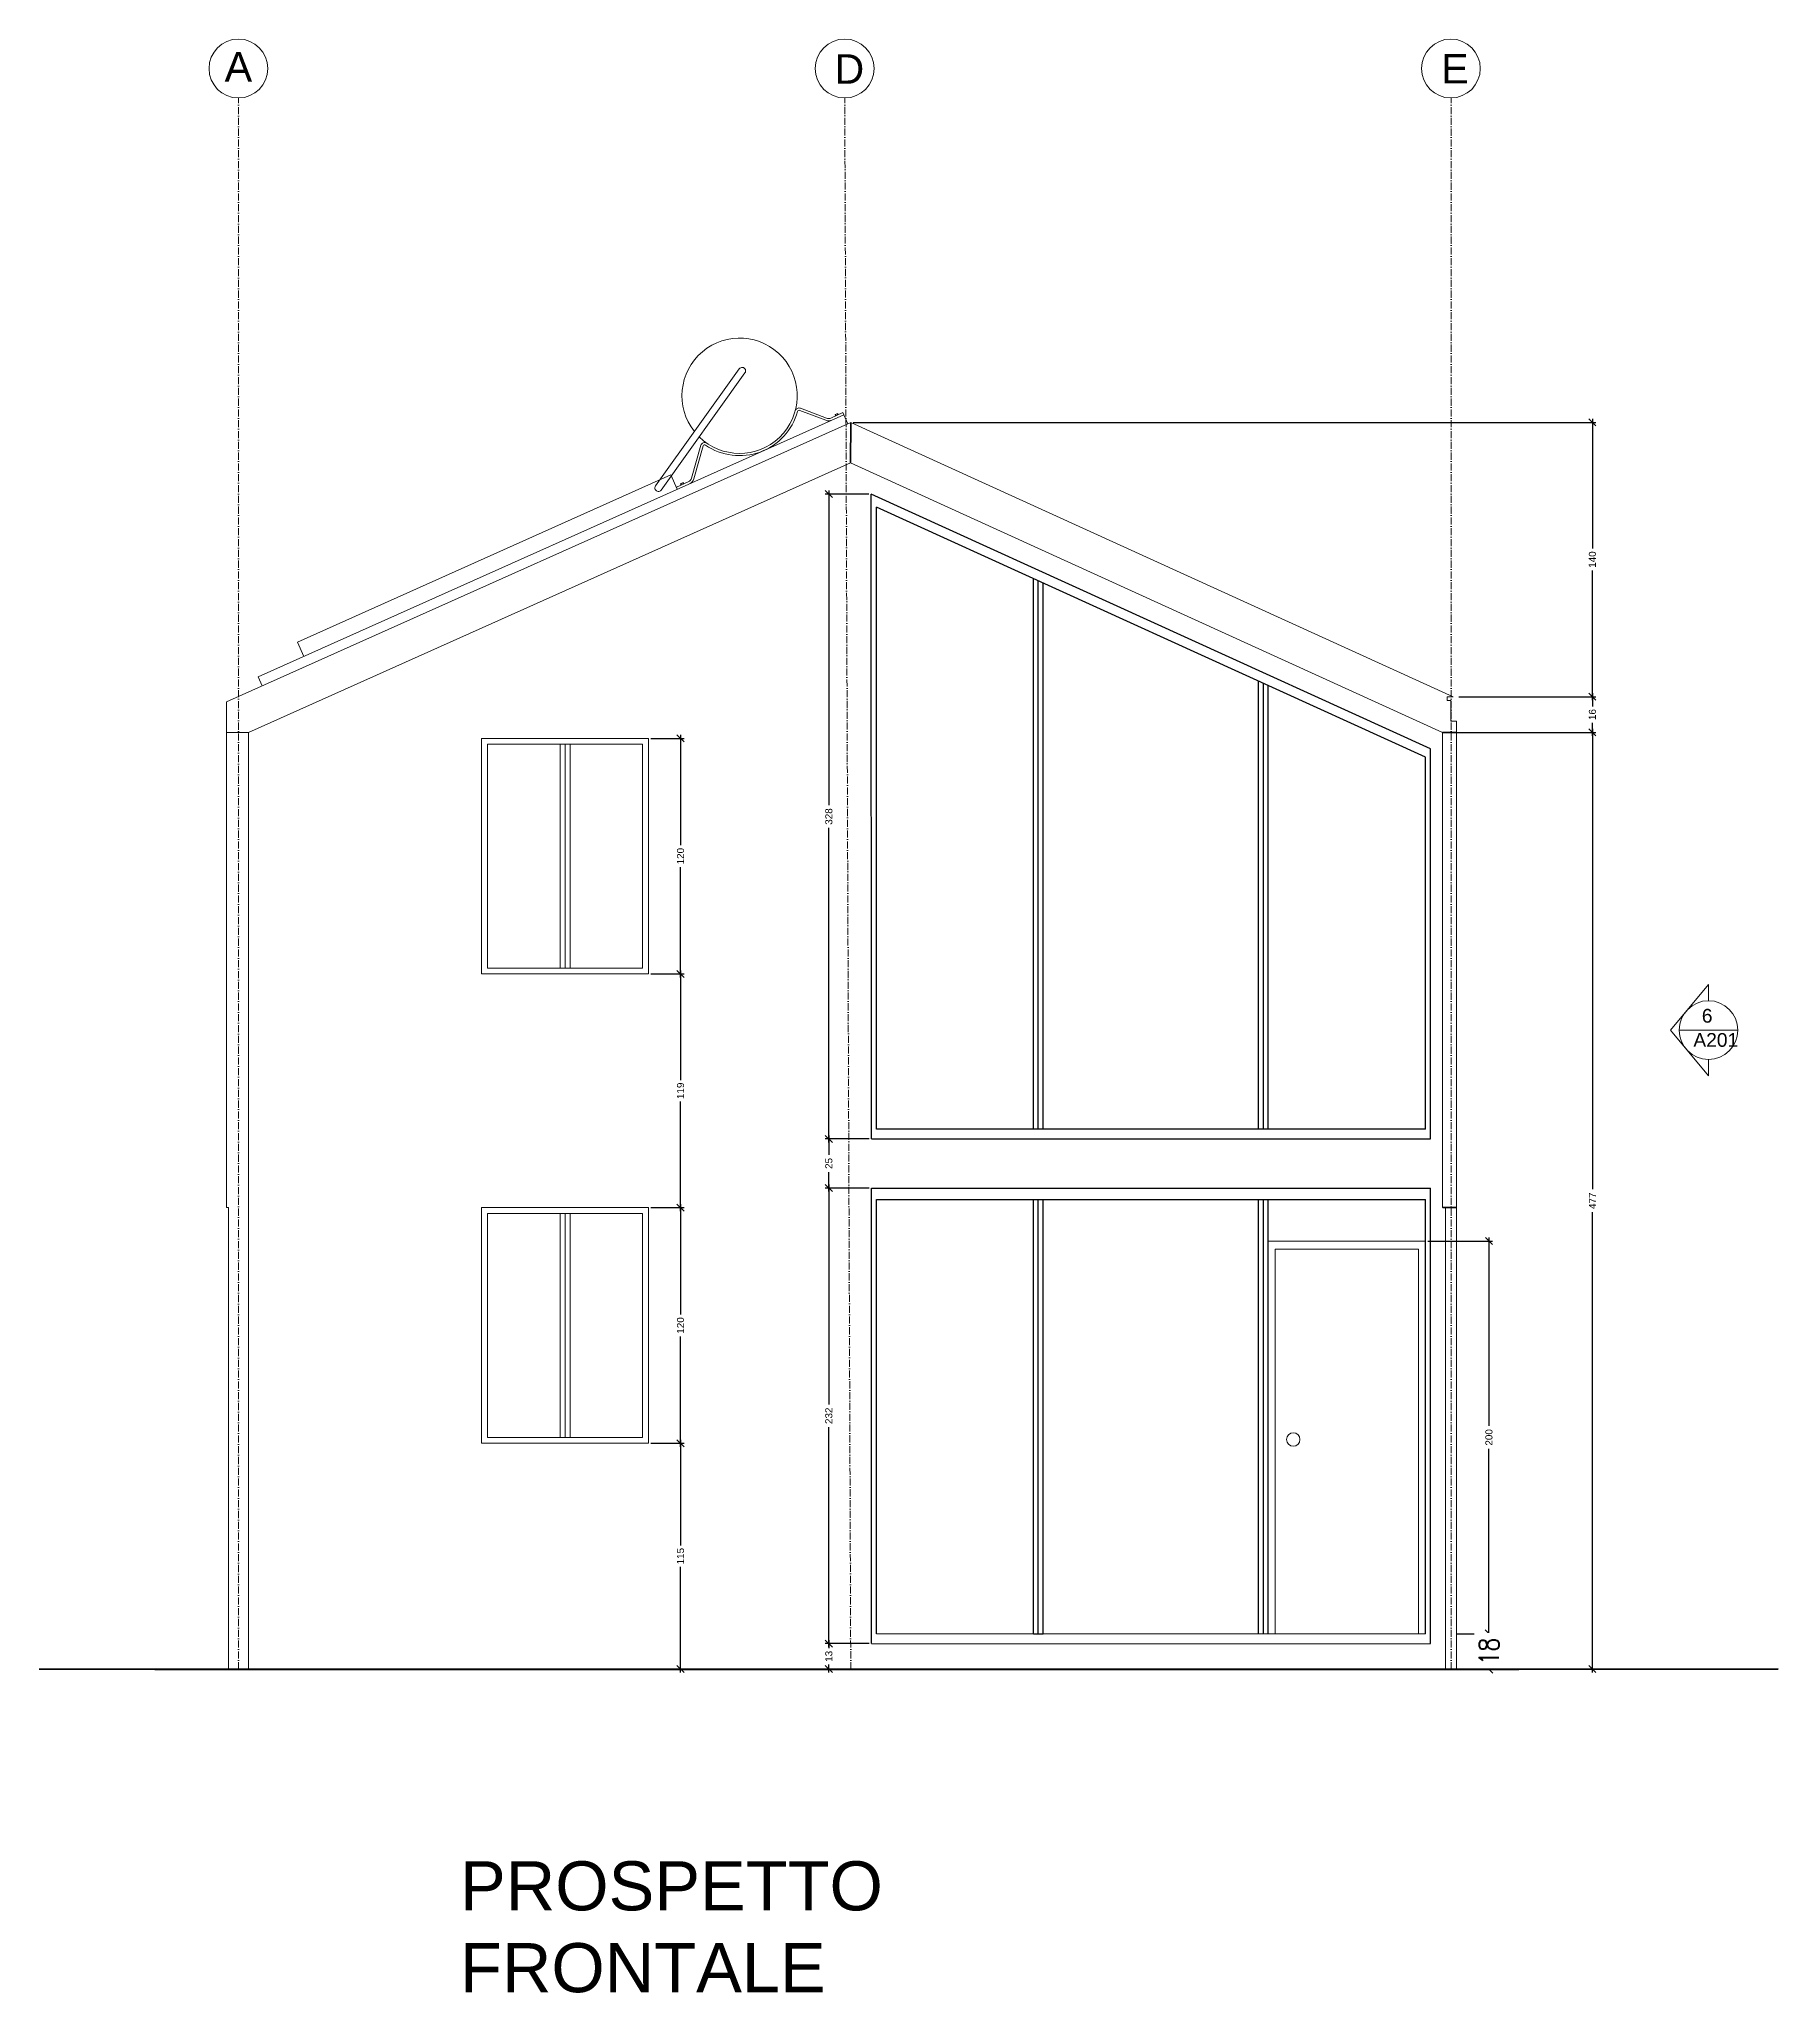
# Model space of a CAD drawing. Header units: inches. Extents: x 1080 to 7442, y 249 to 3242.
# Drawn here: x 5354 to 6240, y 2247 to 3242 of the extents above; entities that cross this region are included whole.
import ezdxf

# ---------------------------------------------------------------- set-up
doc = ezdxf.new("R2010")
doc.units = ezdxf.units.IN
doc.header["$MEASUREMENT"] = 0
doc.linetypes.add('ACAD_ISO10W100', pattern=[18, 12, -3, 0, -3])
for name, color, linetype, lineweight in [('ARREDI', 8, 'Continuous', 18), ('INFISSI', 130, 'Continuous', 13), ('NUMERAZIONE', 30, 'Continuous', 25), ('quote nuove', 253, 'Continuous', 18), ('STRUTTURA', 7, 'Continuous', 35)]:
    doc.layers.add(name, color=color, linetype=linetype, lineweight=lineweight)
doc.styles.add('ARIAL', font='Arial.ttf')
doc.styles.add('E-ROMANS', font='romans.shx', dxfattribs={"width": 0.8})
doc.styles.get("Standard").update_dxf_attribs({"font": 'Arial.ttf'})
doc.dimstyles.new('Copia di 1', dxfattribs={"dimscale": 0.001, "dimtxt": 10000, "dimasz": 4000, "dimexe": 1.2, "dimexo": 1, "dimgap": 0.1, "dimtad": 0, "dimtoh": 1, "dimdec": 0, "dimzin": 0, "dimdsep": 46, "dimtxsty": 'E-ROMANS', "dimblk": 'OBLIQUE', "dimcen": 1.2, "dimclrd": 256, "dimclre": 256, "dimclrt": 256, "dimadec": 0, "dimazin": 0, "dimtfac": 1, "dimtdec": 0, "dimtmove": 1, "dimatfit": 3, "dimldrblk": 'OPEN90', "dimfxl": 1, "dimtfill": 1, "dimtolj": 1, "dimtzin": 0, "dimlwd": 0, "dimarcsym": 0})
doc.dimstyles.new('TICK_36', dxfattribs={"dimtxt": 3.6, "dimasz": 3.6, "dimexe": 1.8, "dimexo": 1.2, "dimgap": 1.8, "dimtad": 0, "dimdec": 0, "dimzin": 0, "dimdsep": 46, "dimtxsty": 'ARIAL', "dimblk": 'OBLIQUE', "dimcen": 1.8, "dimdle": 1.8, "dimclrd": 256, "dimclrt": 256, "dimadec": 0, "dimazin": 0, "dimtfac": 1, "dimtdec": 0, "dimtmove": 1, "dimatfit": 3, "dimldrblk": 'OPEN90', "dimfxl": 1, "dimtfill": 1, "dimtolj": 1, "dimtzin": 0, "dimarcsym": 0})

msp = doc.modelspace()

# ---------------------------------------------------------------- texts
at = {"layer": 'NUMERAZIONE', "lineweight": 0, "char_height": 7}
for s, insert, attachment_point in [(' 6', (6198.32, 2748.1), 1), ('\\pt7,14;A201\\P', (6219.56, 2735.79), 3)]:
    msp.add_mtext_dynamic_manual_height_columns(s, width=18.8196, gutter_width=12.5, heights=[0], dxfattribs=dict(at, insert=insert, attachment_point=attachment_point))
at = {"layer": 'quote nuove', "color": 253, "lineweight": 0, "char_height": 15, "attachment_point": 1}
for s, insert in [('A', (5448.67, 3235.4)), ('D', (5759.28, 3234.28)), ('E', (6068.31, 3234.4))]:
    msp.add_mtext_dynamic_manual_height_columns(s, width=15.1923, gutter_width=12.5, heights=[0], dxfattribs=dict(at, insert=insert))
at = {"layer": 'STRUTTURA', "ltscale": 0.1, "insert": (5568.54, 2314), "char_height": 25, "attachment_point": 1}
msp.add_mtext_dynamic_manual_height_columns('PROSPETTO FRONTALE', width=23.9932, gutter_width=12.5, heights=[0], dxfattribs=at)

# ---------------------------------------------------------------- blocks, each defined once
blk = doc.blocks.new('_Oblique')
at = {"color": 0, "linetype": 'ByBlock', "lineweight": -2}
blk.add_line((-0.5, -0.5), (0.5, 0.5), dxfattribs=at)
blk = doc.blocks.new('*D287')
at = {"layer": 'ARREDI', "lineweight": -2, "transparency": 16777216}
for p, q in [((5680.86, 2528.69), (5680.86, 2474.8)), ((5680.86, 2410.09), (5680.86, 2463.98))]:
    blk.add_line(p, q, dxfattribs=at)
at = {"layer": 'ARREDI', "color": 0, "lineweight": -2, "transparency": 16777216}
for p, q in [((5665.77, 2526.89), (5682.66, 2526.89)), ((5665.77, 2411.89), (5682.66, 2411.89))]:
    blk.add_line(p, q, dxfattribs=at)
at = {"layer": 'ARREDI', "lineweight": -2, "transparency": 16777216, "xscale": 3.6, "yscale": 3.6, "zscale": 3.6}
for p, rotation in [((5680.86, 2526.89), 90), ((5680.86, 2411.89), 270)]:
    blk.add_blockref('_Oblique', p, dxfattribs=dict(at, rotation=rotation))
at = {"layer": 'ARREDI', "transparency": 16777216, "insert": (5680.86, 2469.39), "char_height": 3.6, "attachment_point": 5, "rotation": 90, "style": 'ARIAL', "bg_fill": 3, "box_fill_scale": 1.25, "bg_fill_color": 256, "bg_fill_true_color": 13158600, "bg_fill_transparency": 0}
blk.add_mtext('\\A1;115', dxfattribs=at)
blk = doc.blocks.new('_Open90')
at = {"color": 0, "linetype": 'ByBlock', "lineweight": -2}
for p, q in [((0, 0), (-1, 0)), ((-0.5, 0.5), (0, 0)), ((0, 0), (-0.5, -0.5))]:
    blk.add_line(p, q, dxfattribs=at)
blk = doc.blocks.new('*D288')
at = {"layer": 'ARREDI', "color": 0, "lineweight": -2, "transparency": 16777216}
for p, q in [((5665.77, 2646.89), (5682.66, 2646.89)), ((5665.77, 2526.89), (5682.66, 2526.89))]:
    blk.add_line(p, q, dxfattribs=at)
at = {"layer": 'ARREDI', "lineweight": -2, "transparency": 16777216}
for p, q in [((5680.86, 2648.69), (5680.86, 2592.49)), ((5680.86, 2525.09), (5680.86, 2581.28))]:
    blk.add_line(p, q, dxfattribs=at)
at = {"layer": 'ARREDI', "lineweight": -2, "transparency": 16777216, "xscale": 3.6, "yscale": 3.6, "zscale": 3.6}
for p, rotation in [((5680.86, 2646.89), 90), ((5680.86, 2526.89), 270)]:
    blk.add_blockref('_Oblique', p, dxfattribs=dict(at, rotation=rotation))
at = {"layer": 'ARREDI', "transparency": 16777216, "insert": (5680.86, 2586.89), "char_height": 3.6, "attachment_point": 5, "rotation": 90, "style": 'ARIAL', "bg_fill": 3, "box_fill_scale": 1.25, "bg_fill_color": 256, "bg_fill_true_color": 13158600, "bg_fill_transparency": 0}
blk.add_mtext('\\A1;120', dxfattribs=at)
blk = doc.blocks.new('*D289')
at = {"layer": 'ARREDI', "lineweight": -2, "transparency": 16777216}
for p, q in [((5680.86, 2767.69), (5680.86, 2711.8)), ((5680.86, 2645.09), (5680.86, 2700.98))]:
    blk.add_line(p, q, dxfattribs=at)
at = {"layer": 'ARREDI', "color": 0, "lineweight": -2, "transparency": 16777216}
for p, q in [((5665.77, 2765.89), (5682.66, 2765.89)), ((5665.77, 2646.89), (5682.66, 2646.89))]:
    blk.add_line(p, q, dxfattribs=at)
at = {"layer": 'ARREDI', "lineweight": -2, "transparency": 16777216, "xscale": 3.6, "yscale": 3.6, "zscale": 3.6}
for p, rotation in [((5680.86, 2765.89), 90), ((5680.86, 2646.89), 270)]:
    blk.add_blockref('_Oblique', p, dxfattribs=dict(at, rotation=rotation))
at = {"layer": 'ARREDI', "transparency": 16777216, "insert": (5680.86, 2706.39), "char_height": 3.6, "attachment_point": 5, "rotation": 90, "style": 'ARIAL', "bg_fill": 3, "box_fill_scale": 1.25, "bg_fill_color": 256, "bg_fill_true_color": 13158600, "bg_fill_transparency": 0}
blk.add_mtext('\\A1;119', dxfattribs=at)
blk = doc.blocks.new('*D278')
at = {"layer": 'ARREDI', "color": 0, "lineweight": -2, "transparency": 16777216}
for p, q in [((5665.77, 2885.89), (5682.66, 2885.89)), ((5665.77, 2765.89), (5682.66, 2765.89))]:
    blk.add_line(p, q, dxfattribs=at)
at = {"layer": 'ARREDI', "lineweight": -2, "transparency": 16777216}
for p, q in [((5680.86, 2887.69), (5680.86, 2831.49)), ((5680.86, 2764.09), (5680.86, 2820.28))]:
    blk.add_line(p, q, dxfattribs=at)
at = {"layer": 'ARREDI', "lineweight": -2, "transparency": 16777216, "xscale": 3.6, "yscale": 3.6, "zscale": 3.6}
for p, rotation in [((5680.86, 2885.89), 90), ((5680.86, 2765.89), 270)]:
    blk.add_blockref('_Oblique', p, dxfattribs=dict(at, rotation=rotation))
at = {"layer": 'ARREDI', "transparency": 16777216, "insert": (5680.86, 2825.89), "char_height": 3.6, "attachment_point": 5, "rotation": 90, "style": 'ARIAL', "bg_fill": 3, "box_fill_scale": 1.25, "bg_fill_color": 256, "bg_fill_true_color": 13158600, "bg_fill_transparency": 0}
blk.add_mtext('\\A1;120', dxfattribs=at)
blk = doc.blocks.new('*D302')
at = {"layer": 'ARREDI', "color": 0, "lineweight": -2, "transparency": 16777216}
for p, q in [((6061.51, 2629.89), (6094.43, 2629.89)), ((6077.14, 2429.89), (6094.43, 2429.89))]:
    blk.add_line(p, q, dxfattribs=at)
at = {"layer": 'ARREDI', "lineweight": -2, "transparency": 16777216}
for p, q in [((6092.63, 2631.69), (6092.63, 2535.71)), ((6092.63, 2428.09), (6092.63, 2524.06))]:
    blk.add_line(p, q, dxfattribs=at)
at = {"layer": 'ARREDI', "lineweight": -2, "transparency": 16777216, "xscale": 3.6, "yscale": 3.6, "zscale": 3.6}
for p, rotation in [((6092.63, 2629.89), 90), ((6092.63, 2429.89), 270)]:
    blk.add_blockref('_Oblique', p, dxfattribs=dict(at, rotation=rotation))
at = {"layer": 'ARREDI', "transparency": 16777216, "insert": (6092.63, 2529.89), "char_height": 3.6, "attachment_point": 5, "rotation": 90, "style": 'ARIAL', "bg_fill": 3, "box_fill_scale": 1.25, "bg_fill_color": 256, "bg_fill_true_color": 13158600, "bg_fill_transparency": 0}
blk.add_mtext('\\A1;200', dxfattribs=at)
blk = doc.blocks.new('*D284')
at = {"layer": 'ARREDI', "linetype": 'ACAD_ISO10W100', "lineweight": -2, "transparency": 16777216}
for p, q in [((6075.94, 2429.89), (6092.63, 2429.89)), ((6075.83, 2411.89), (6092.63, 2411.89))]:
    blk.add_line(p, q, dxfattribs=at)
at = {"layer": 'ARREDI', "lineweight": 0, "transparency": 16777216}
for p, q in [((6092.63, 2429.89), (6092.63, 2426.79)), ((6092.63, 2411.89), (6092.63, 2414.98))]:
    blk.add_line(p, q, dxfattribs=at)
at = {"layer": 'ARREDI', "lineweight": 0, "transparency": 16777216, "xscale": 4, "yscale": 4, "zscale": 4}
for p, rotation in [((6092.63, 2429.89), 90), ((6092.63, 2411.89), 270)]:
    blk.add_blockref('_Oblique', p, dxfattribs=dict(at, rotation=rotation))
at = {"layer": 'ARREDI', "transparency": 16777216, "insert": (6092.63, 2420.89), "char_height": 10, "attachment_point": 5, "rotation": 90, "style": 'E-ROMANS', "bg_fill": 3, "box_fill_scale": 1.25, "bg_fill_color": 256, "bg_fill_true_color": 13158600, "bg_fill_transparency": 0}
blk.add_mtext('\\A1;18', dxfattribs=at)
blk = doc.blocks.new('*D303')
at = {"layer": 'ARREDI', "color": 0, "lineweight": -2, "transparency": 16777216}
for p, q in [((6070.26, 2888.89), (6147.11, 2888.89)), ((6070.26, 2411.89), (6147.11, 2411.89))]:
    blk.add_line(p, q, dxfattribs=at)
at = {"layer": 'ARREDI', "lineweight": -2, "transparency": 16777216}
for p, q in [((6145.31, 2890.69), (6145.31, 2656.24)), ((6145.31, 2410.09), (6145.31, 2644.54))]:
    blk.add_line(p, q, dxfattribs=at)
at = {"layer": 'ARREDI', "lineweight": -2, "transparency": 16777216, "xscale": 3.6, "yscale": 3.6, "zscale": 3.6}
for p, rotation in [((6145.31, 2888.89), 90), ((6145.31, 2411.89), 270)]:
    blk.add_blockref('_Oblique', p, dxfattribs=dict(at, rotation=rotation))
at = {"layer": 'ARREDI', "transparency": 16777216, "insert": (6145.31, 2650.39), "char_height": 3.6, "attachment_point": 5, "rotation": 90, "style": 'ARIAL', "bg_fill": 3, "box_fill_scale": 1.25, "bg_fill_color": 256, "bg_fill_true_color": 13158600, "bg_fill_transparency": 0}
blk.add_mtext('\\A1;477', dxfattribs=at)
blk = doc.blocks.new('*D304')
at = {"layer": 'ARREDI', "color": 0, "lineweight": -2, "transparency": 16777216}
for p, q in [((6077.32, 2907.06), (6147.11, 2907.06)), ((6077.32, 2888.89), (6147.11, 2888.89))]:
    blk.add_line(p, q, dxfattribs=at)
at = {"layer": 'ARREDI', "lineweight": -2, "transparency": 16777216}
for p, q in [((6145.31, 2908.86), (6145.31, 2902.18)), ((6145.31, 2887.09), (6145.31, 2893.77))]:
    blk.add_line(p, q, dxfattribs=at)
at = {"layer": 'ARREDI', "lineweight": -2, "transparency": 16777216, "xscale": 3.6, "yscale": 3.6, "zscale": 3.6}
for p, rotation in [((6145.31, 2907.06), 90), ((6145.31, 2888.89), 270)]:
    blk.add_blockref('_Oblique', p, dxfattribs=dict(at, rotation=rotation))
at = {"layer": 'ARREDI', "transparency": 16777216, "insert": (6145.31, 2897.98), "char_height": 3.6, "attachment_point": 5, "rotation": 90, "style": 'ARIAL', "bg_fill": 3, "box_fill_scale": 1.25, "bg_fill_color": 256, "bg_fill_true_color": 13158600, "bg_fill_transparency": 0}
blk.add_mtext('\\A1;16', dxfattribs=at)
blk = doc.blocks.new('*D305')
at = {"layer": 'ARREDI', "color": 0, "lineweight": -2, "transparency": 16777216}
for p, q in [((5768.77, 3046.79), (6147.11, 3046.79)), ((6077.32, 2907.06), (6147.11, 2907.06))]:
    blk.add_line(p, q, dxfattribs=at)
at = {"layer": 'ARREDI', "lineweight": -2, "transparency": 16777216}
for p, q in [((6145.31, 3048.59), (6145.31, 2982.53)), ((6145.31, 2905.26), (6145.31, 2971.32))]:
    blk.add_line(p, q, dxfattribs=at)
at = {"layer": 'ARREDI', "lineweight": -2, "transparency": 16777216, "xscale": 3.6, "yscale": 3.6, "zscale": 3.6}
for p, rotation in [((6145.31, 3046.79), 90), ((6145.31, 2907.06), 270)]:
    blk.add_blockref('_Oblique', p, dxfattribs=dict(at, rotation=rotation))
at = {"layer": 'ARREDI', "transparency": 16777216, "insert": (6145.31, 2976.93), "char_height": 3.6, "attachment_point": 5, "rotation": 90, "style": 'ARIAL', "bg_fill": 3, "box_fill_scale": 1.25, "bg_fill_color": 256, "bg_fill_true_color": 13158600, "bg_fill_transparency": 0}
blk.add_mtext('\\A1;140', dxfattribs=at)
blk = doc.blocks.new('*D306')
at = {"layer": 'ARREDI', "color": 0, "lineweight": -2, "transparency": 16777216}
for p, q in [((5776.86, 2656.89), (5754.6, 2656.89)), ((5776.93, 2424.89), (5754.6, 2424.89))]:
    blk.add_line(p, q, dxfattribs=at)
at = {"layer": 'ARREDI', "lineweight": -2, "transparency": 16777216}
for p, q in [((5756.4, 2658.69), (5756.4, 2546.69)), ((5756.4, 2423.09), (5756.4, 2535.08))]:
    blk.add_line(p, q, dxfattribs=at)
at = {"layer": 'ARREDI', "lineweight": -2, "transparency": 16777216, "xscale": 3.6, "yscale": 3.6, "zscale": 3.6}
for p, rotation in [((5756.4, 2656.89), 90), ((5756.4, 2424.89), 270)]:
    blk.add_blockref('_Oblique', p, dxfattribs=dict(at, rotation=rotation))
at = {"layer": 'ARREDI', "transparency": 16777216, "insert": (5756.4, 2540.89), "char_height": 3.6, "attachment_point": 5, "rotation": 90, "style": 'ARIAL', "bg_fill": 3, "box_fill_scale": 1.25, "bg_fill_color": 256, "bg_fill_true_color": 13158600, "bg_fill_transparency": 0}
blk.add_mtext('\\A1;232', dxfattribs=at)
blk = doc.blocks.new('*D285')
at = {"layer": 'ARREDI', "color": 0, "lineweight": -2, "transparency": 16777216}
for p, q in [((5776.85, 2681.89), (5754.6, 2681.89)), ((5776.86, 2656.89), (5754.6, 2656.89))]:
    blk.add_line(p, q, dxfattribs=at)
at = {"layer": 'ARREDI', "lineweight": -2, "transparency": 16777216}
for p, q in [((5756.4, 2683.69), (5756.4, 2673.81)), ((5756.4, 2655.09), (5756.4, 2664.96))]:
    blk.add_line(p, q, dxfattribs=at)
at = {"layer": 'ARREDI', "lineweight": -2, "transparency": 16777216, "xscale": 3.6, "yscale": 3.6, "zscale": 3.6}
for p, rotation in [((5756.4, 2681.89), 90), ((5756.4, 2656.89), 270)]:
    blk.add_blockref('_Oblique', p, dxfattribs=dict(at, rotation=rotation))
at = {"layer": 'ARREDI', "transparency": 16777216, "insert": (5756.4, 2669.39), "char_height": 3.6, "attachment_point": 5, "rotation": 90, "style": 'ARIAL', "bg_fill": 3, "box_fill_scale": 1.25, "bg_fill_color": 256, "bg_fill_true_color": 13158600, "bg_fill_transparency": 0}
blk.add_mtext('\\A1;25', dxfattribs=at)
blk = doc.blocks.new('*D307')
at = {"layer": 'ARREDI', "color": 0, "lineweight": -2, "transparency": 16777216}
for p, q in [((5776.76, 3010.26), (5754.6, 3010.26)), ((5776.86, 2681.89), (5754.6, 2681.89))]:
    blk.add_line(p, q, dxfattribs=at)
at = {"layer": 'ARREDI', "lineweight": -2, "transparency": 16777216}
for p, q in [((5756.4, 3012.06), (5756.4, 2851.83)), ((5756.4, 2680.09), (5756.4, 2840.32))]:
    blk.add_line(p, q, dxfattribs=at)
at = {"layer": 'ARREDI', "lineweight": -2, "transparency": 16777216, "xscale": 3.6, "yscale": 3.6, "zscale": 3.6}
for p, rotation in [((5756.4, 3010.26), 90), ((5756.4, 2681.89), 270)]:
    blk.add_blockref('_Oblique', p, dxfattribs=dict(at, rotation=rotation))
at = {"layer": 'ARREDI', "transparency": 16777216, "insert": (5756.4, 2846.07), "char_height": 3.6, "attachment_point": 5, "rotation": 90, "style": 'ARIAL', "bg_fill": 3, "box_fill_scale": 1.25, "bg_fill_color": 256, "bg_fill_true_color": 13158600, "bg_fill_transparency": 0}
blk.add_mtext('\\A1;328', dxfattribs=at)
blk = doc.blocks.new('*D286')
at = {"layer": 'ARREDI', "color": 0, "lineweight": -2, "transparency": 16777216}
for p, q in [((5776.93, 2424.89), (5754.6, 2424.89)), ((5776.93, 2411.89), (5754.6, 2411.89))]:
    blk.add_line(p, q, dxfattribs=at)
at = {"layer": 'ARREDI', "lineweight": -2, "transparency": 16777216}
for p, q in [((5756.4, 2426.69), (5756.4, 2422.59)), ((5756.4, 2410.09), (5756.4, 2414.18))]:
    blk.add_line(p, q, dxfattribs=at)
at = {"layer": 'ARREDI', "lineweight": -2, "transparency": 16777216, "xscale": 3.6, "yscale": 3.6, "zscale": 3.6}
for p, rotation in [((5756.4, 2424.89), 90), ((5756.4, 2411.89), 270)]:
    blk.add_blockref('_Oblique', p, dxfattribs=dict(at, rotation=rotation))
at = {"layer": 'ARREDI', "transparency": 16777216, "insert": (5756.4, 2418.39), "char_height": 3.6, "attachment_point": 5, "rotation": 90, "style": 'ARIAL', "bg_fill": 3, "box_fill_scale": 1.25, "bg_fill_color": 256, "bg_fill_true_color": 13158600, "bg_fill_transparency": 0}
blk.add_mtext('\\A1;13', dxfattribs=at)

# ---------------------------------------------------------------- linework, layer by layer
at = {"layer": 'ARREDI'}
for p, q in [((5710.8, 3074.06), (5668.14, 3014.43)), ((5713.68, 3071.95), (5671.03, 3012.34)), ((5741.59, 3052.92), (5754.79, 3047.88)), ((5742.01, 3054), (5755.21, 3048.96)), ((5763.59, 3051.76), (5757.48, 3049.03)), ((5759.8, 3050.12), (5759.54, 3050.69)), ((5759.57, 3050.77), (5760.91, 3051.36)), ((5760.1, 3050.26), (5759.84, 3050.83)), ((5760.68, 3051.2), (5760.93, 3050.63)), ((5760.98, 3051.34), (5761.23, 3050.77)), ((5763.59, 3051.76), (5764.06, 3050.7)), ((5686.44, 3018.4), (5691.2, 3035.15)), ((5687.56, 3018.08), (5692.33, 3034.85)), ((5684.8, 3016.5), (5678.76, 3013.8)), ((5681.04, 3014.88), (5680.78, 3015.45)), ((5680.81, 3015.52), (5682.15, 3016.12)), ((5681.34, 3015.01), (5681.08, 3015.58)), ((5681.92, 3015.96), (5682.18, 3015.38)), ((5682.22, 3016.09), (5682.47, 3015.52)), ((5678.76, 3013.8), (5679.23, 3012.74)), ((5449.63, 2904.47), (5449.63, 2888.8)), ((5449.63, 2888.8), (5449.63, 2904.47)), ((5449.63, 2888.8), (5450.63, 2888.8)), ((5449.63, 2888.8), (5449.63, 2646.91)), ((5449.63, 2646.91), (5450.63, 2646.91)), ((5450.63, 2646.91), (5450.63, 2411.89))]:
    msp.add_line(p, q, dxfattribs=at)
at = {"layer": 'ARREDI', "lineweight": -2}
for p, q in [((6062.81, 2681.89), (6062.81, 2686.89)), ((5860.63, 2429.89), (5865.48, 2429.89))]:
    msp.add_line(p, q, dxfattribs=at)
at = {"layer": 'ARREDI'}
for points in [[(5465.82, 2917.23), (5764.06, 3050.7)], [(5764.06, 3050.7), (5766.11, 3046.14)], [(5485.74, 2934.91), (5675.97, 3020.04)], [(5675.97, 3020.04), (5679.23, 3012.74)], [(5485.74, 2934.91), (5489, 2927.61)], [(5465.82, 2917.23), (5467.86, 2912.66)], [(5450.63, 2411.89), (5460.77, 2411.89), (5460.77, 2888.8), (5450.63, 2888.8)]]:
    msp.add_lwpolyline(points, dxfattribs=at)
for centre, radius, start, end in [((5710.94, 3060.37), 29.36, 225.56838, 218.43727), ((5712.25, 3073.01), 1.78, 323.50184, 144.71841), ((5710.94, 3060.37), 30.52, 235.35032, 344.88562), ((5741.26, 3052.05), 2.08, 69.11012, 160.19507), ((5741.26, 3052.05), 0.927, 69.13934, 157.43176), ((5756.27, 3051.75), 4.14, 249.11012, 294.11012), ((5756.27, 3051.75), 2.98, 249.11012, 294.11012), ((5759.59, 3050.72), 0.0537, 114.11012, 204.11012), ((5759.79, 3050.81), 0.0537, 24.11012, 114.11012), ((5759.85, 3050.14), 0.0537, 204.11012, 294.11012), ((5759.89, 3050.85), 0.0537, 114.11012, 204.11012), ((5760.05, 3050.23), 0.0537, 294.11012, 24.11012), ((5760.14, 3050.28), 0.0537, 204.11012, 294.11012), ((5760.63, 3051.18), 0.0537, 24.11012, 114.11012), ((5760.73, 3051.23), 0.0537, 114.11012, 204.11012), ((5760.93, 3051.32), 0.0537, 24.11012, 114.11012), ((5760.89, 3050.61), 0.0537, 294.11012, 24.11012), ((5760.98, 3050.65), 0.0537, 204.11012, 294.11012), ((5761.18, 3050.74), 0.0537, 294.11012, 24.11012), ((5693.16, 3034.44), 2.08, 59.88941, 159.99153), ((5693.16, 3034.44), 0.926, 62.30828, 153.62295), ((5680.83, 3015.47), 0.0537, 114.11012, 204.11012), ((5681.03, 3015.56), 0.0537, 24.11012, 114.11012), ((5681.13, 3015.6), 0.0537, 114.11012, 204.11012), ((5681.29, 3014.99), 0.0537, 294.11012, 24.11012), ((5681.39, 3015.03), 0.0537, 204.11012, 294.11012), ((5681.87, 3015.93), 0.0537, 24.11012, 114.11012), ((5681.97, 3015.98), 0.0537, 114.11012, 204.11012), ((5682.17, 3016.07), 0.0537, 24.11012, 114.11012), ((5682.13, 3015.36), 0.0537, 294.11012, 24.11012), ((5682.23, 3015.41), 0.0537, 204.11012, 294.11012), ((5682.43, 3015.5), 0.0537, 294.11012, 24.11012), ((5683.58, 3019.22), 2.98, 294.11012, 344.11012), ((5683.58, 3019.22), 4.14, 294.11012, 344.11012), ((5669.58, 3013.38), 1.78, 144.11012, 325.07999), ((5681.09, 3014.9), 0.0537, 204.11012, 294.11012)]:
    msp.add_arc(centre, radius, start, end, dxfattribs=at)
at = {"layer": 'INFISSI', "color": 4, "lineweight": -2}
for p, q in [((5778.05, 2681.89), (5777.96, 3010.26)), ((6062.81, 2880.63), (5777.96, 3010.26)), ((5780.63, 2686.81), (5780.63, 3003.55)), ((6060.31, 2876.28), (5780.63, 3003.54)), ((5860.63, 2686.83), (5860.63, 2967.15)), ((5863.06, 2686.83), (5863.06, 2966.04)), ((5865.48, 2686.83), (5865.48, 2964.94)), ((5975.26, 2686.86), (5975.26, 2914.98)), ((5977.81, 2686.86), (5977.81, 2913.82)), ((5980.12, 2686.86), (5980.12, 2912.77)), ((6060.31, 2686.89), (6060.31, 2876.28)), ((6062.81, 2681.89), (6062.81, 2880.63)), ((6060.31, 2686.89), (5780.63, 2686.81)), ((5778.05, 2681.89), (6062.81, 2681.89)), ((5778.13, 2424.89), (5778.06, 2656.89)), ((5778.06, 2656.89), (6062.81, 2656.89)), ((6062.81, 2424.89), (6062.81, 2656.89)), ((5780.63, 2650.97), (6060.31, 2650.97)), ((5780.63, 2429.89), (5780.63, 2650.97)), ((5860.63, 2429.89), (5860.63, 2650.97)), ((5863.06, 2429.89), (5863.06, 2650.97)), ((5865.48, 2429.89), (5865.48, 2650.97)), ((5975.26, 2429.89), (5975.26, 2650.97)), ((5977.81, 2429.89), (5977.81, 2650.97)), ((5980.12, 2429.89), (5980.12, 2650.97)), ((6060.31, 2429.89), (6060.31, 2650.97))]:
    msp.add_line(p, q, dxfattribs=at)
at = {"layer": 'INFISSI', "color": 4}
for p, q in [((5579.57, 2885.89), (5579.57, 2765.89)), ((5579.57, 2885.89), (5664.57, 2885.89)), ((5664.57, 2885.89), (5664.57, 2765.89)), ((5582.57, 2882.89), (5661.57, 2882.89)), ((5582.57, 2768.89), (5582.57, 2882.89)), ((5619.57, 2882.89), (5619.57, 2768.89)), ((5622.07, 2882.89), (5622.07, 2768.89)), ((5624.57, 2882.89), (5624.57, 2768.89)), ((5661.57, 2768.89), (5661.57, 2882.89)), ((5582.57, 2768.89), (5661.57, 2768.89)), ((5579.57, 2765.89), (5664.57, 2765.89)), ((5579.57, 2646.89), (5579.57, 2526.89)), ((5579.57, 2646.89), (5664.57, 2646.89)), ((5664.57, 2646.89), (5664.57, 2526.89)), ((5582.57, 2643.89), (5661.57, 2643.89)), ((5582.57, 2529.89), (5582.57, 2643.89)), ((5619.57, 2643.89), (5619.57, 2529.89)), ((5622.07, 2643.89), (5622.07, 2529.89)), ((5624.57, 2643.89), (5624.57, 2529.89)), ((5661.57, 2529.89), (5661.57, 2643.89)), ((5582.57, 2529.89), (5661.57, 2529.89)), ((5579.57, 2526.89), (5664.57, 2526.89)), ((5780.63, 2429.89), (6060.31, 2429.89)), ((5778.13, 2424.8), (6062.81, 2424.8))]:
    msp.add_line(p, q, dxfattribs=at)
at = {"layer": 'INFISSI', "lineweight": 20}
for p, q in [((5980.12, 2629.89), (5980.12, 2429.89)), ((6060.31, 2629.89), (5980.12, 2629.89)), ((6060.31, 2429.89), (6060.31, 2629.89)), ((6056.69, 2625.7), (5983.77, 2625.7)), ((5983.77, 2625.69), (5983.77, 2429.89)), ((6056.69, 2429.89), (6056.69, 2625.7))]:
    msp.add_line(p, q, dxfattribs=at)
msp.add_circle((5992.95, 2528.81), 3.41, dxfattribs=at)
at = {"layer": 'NUMERAZIONE', "lineweight": 0}
for p, q in [((6185.05, 2737.31), (6204.44, 2760.55)), ((6204.44, 2760.55), (6204.44, 2752.26)), ((6185.05, 2737.31), (6204.44, 2714.07)), ((6189.49, 2737.31), (6219.39, 2737.31)), ((6204.44, 2714.07), (6204.44, 2722.35))]:
    msp.add_line(p, q, dxfattribs=at)
msp.add_circle((6204.44, 2737.31), 14.95, dxfattribs=at)
at = {"layer": 'quote nuove', "color": 253, "linetype": 'ACAD_ISO10W100', "lineweight": 0, "ltscale": 0.3}
msp.add_line((5455.7, 2411.8), (5455.7, 3212.01), dxfattribs=at)
at = {"layer": 'quote nuove', "color": 253, "lineweight": 0}
for centre in [(5455.7, 3227.01), (5764.5, 3227.01), (6073.21, 3227.01)]:
    msp.add_circle(centre, 15, dxfattribs=at)
at = {"layer": 'STRUTTURA', "color": 7}
msp.add_line((5767.5, 3026.17), (5767.57, 3046.79), dxfattribs=at)
at = {"layer": 'STRUTTURA', "color": 0}
for p, q in [((6076.12, 2888.89), (6069.01, 2888.89)), ((6076.12, 2888.89), (6069.06, 2888.89)), ((6076.12, 2646.89), (6069.06, 2646.89))]:
    msp.add_line(p, q, dxfattribs=at)
at = {"layer": 'STRUTTURA', "color": 0, "lineweight": 100}
for p, q in [((5413.06, 2411.89), (5771.37, 2411.89)), ((5771.37, 2411.89), (6107.91, 2411.89))]:
    msp.add_line(p, q, dxfattribs=at)

msp.set_redraw_order([(e.dxf.handle, doc.entitydb.next_handle()) for e in msp.query("TEXT MTEXT ATTDEF DIMENSION ARC_DIMENSION")])  # texts and dimensions are drawn at this point

# ---------------------------------------------------------------- next in the draw order: dimensions: what is measured, and where the dimension line sits
at = {"layer": 'ARREDI'}
for base, p1, p2, picture, middle in [((5756.4, 2656.89), (5778.13, 2424.89), (5778.06, 2656.89), '*D306', (5756.4, 2540.89)), ((6092.63, 2429.89), (6060.31, 2629.89), (6075.94, 2429.89), '*D302', (6092.63, 2529.89)), ((5680.86, 2411.89), (5664.57, 2526.89), (5664.57, 2411.89), '*D287', (5680.86, 2469.39))]:
    dim = msp.add_linear_dim(base=base, p1=p1, p2=p2, angle=90, dimstyle='TICK_36', dxfattribs=at)
    dim.commit()
    dim.dimension.update_dxf_attribs({"geometry": picture, "text_midpoint": middle})

# ---------------------------------------------------------------- next in the draw order: dimensions: what is measured, and where the dimension line sits
for base, p1, p2, dimstyle, picture, middle in [((5756.4, 2656.89), (5778.05, 2681.89), (5778.06, 2656.89), 'TICK_36', '*D285', (5756.4, 2669.39)), ((5680.86, 2646.89), (5664.57, 2526.89), (5664.57, 2646.89), 'TICK_36', '*D288', (5680.86, 2586.89)), ((6092.63, 2411.89), (6075.94, 2429.89), (6075.83, 2411.89), 'Copia di 1', '*D284', (6092.63, 2420.89)), ((5756.4, 2411.89), (5778.13, 2424.89), (5778.13, 2411.89), 'TICK_36', '*D286', (5756.4, 2418.39))]:
    dim = msp.add_linear_dim(base=base, p1=p1, p2=p2, angle=90, dimstyle=dimstyle, dxfattribs=at)
    dim.commit()
    dim.dimension.update_dxf_attribs({"geometry": picture, "text_midpoint": middle})

# ---------------------------------------------------------------- next in the draw order: dimensions: what is measured, and where the dimension line sits
for base, p1, p2, picture, middle in [((6145.31, 2411.89), (6069.06, 2888.89), (6069.06, 2411.89), '*D303', (6145.31, 2650.39)), ((5680.86, 2765.89), (5664.57, 2646.89), (5664.57, 2765.89), '*D289', (5680.86, 2706.39))]:
    dim = msp.add_linear_dim(base=base, p1=p1, p2=p2, angle=90, dimstyle='TICK_36', dxfattribs=at)
    dim.commit()
    dim.dimension.update_dxf_attribs({"geometry": picture, "text_midpoint": middle})

# ---------------------------------------------------------------- next in the draw order: linework, layer by layer
for p, q in [((6069.01, 2888.89), (6069.01, 2646.89)), ((6069.01, 2646.89), (6070.48, 2646.89)), ((6070.48, 2646.89), (6070.48, 2411.89)), ((6070.48, 2411.89), (6076.15, 2411.89))]:
    msp.add_line(p, q, dxfattribs=at)
at = {"layer": 'STRUTTURA'}
msp.add_lwpolyline([(5354.15, 2411.89), (6239.8, 2411.89), (6239.8, 2411.89), (5354.15, 2411.89)], close=True, dxfattribs=at)

# ---------------------------------------------------------------- next in the draw order: dimensions: what is measured, and where the dimension line sits
at = {"layer": 'ARREDI'}
dim = msp.add_linear_dim(base=(6145.31, 2907.06), p1=(6076.12, 2888.89), p2=(6076.12, 2907.06), angle=90, text='16', dimstyle='TICK_36', dxfattribs=at)
dim.commit()
dim.dimension.update_dxf_attribs({"geometry": '*D304', "text_midpoint": (6145.31, 2897.98)})
dim = msp.add_linear_dim(base=(5680.86, 2885.89), p1=(5664.57, 2765.89), p2=(5664.57, 2885.89), angle=90, dimstyle='TICK_36', dxfattribs=at)
dim.commit()
dim.dimension.update_dxf_attribs({"geometry": '*D278', "text_midpoint": (5680.86, 2825.89)})

# ---------------------------------------------------------------- next in the draw order: linework, layer by layer
for p, q in [((6076.15, 2894.68), (6073.27, 2894.68)), ((6076.15, 2411.89), (6076.15, 2894.68))]:
    msp.add_line(p, q, dxfattribs=at)

# ---------------------------------------------------------------- next in the draw order: dimensions: what is measured, and where the dimension line sits
dim = msp.add_linear_dim(base=(6145.31, 3046.79), p1=(6076.12, 2907.06), p2=(5767.57, 3046.79), angle=90, dimstyle='TICK_36', dxfattribs=at)
dim.commit()
dim.dimension.update_dxf_attribs({"geometry": '*D305', "text_midpoint": (6145.31, 2976.93)})

# ---------------------------------------------------------------- next in the draw order: linework, layer by layer
for p, q in [((6071.28, 2905.08), (6071.28, 2907.05)), ((6071.28, 2907.05), (6074.42, 2907.05)), ((6073.27, 2905.08), (6071.28, 2905.08)), ((6073.27, 2894.68), (6073.27, 2905.08))]:
    msp.add_line(p, q, dxfattribs=at)
at = {"layer": 'quote nuove', "color": 253, "linetype": 'ACAD_ISO10W100', "lineweight": 0, "ltscale": 0.3}
msp.add_line((6073.31, 2411.8), (6073.3, 3212.01), dxfattribs=at)

# ---------------------------------------------------------------- next in the draw order: dimensions: what is measured, and where the dimension line sits
at = {"layer": 'ARREDI'}
dim = msp.add_linear_dim(base=(5756.4, 3010.26), p1=(5778.06, 2681.89), p2=(5777.96, 3010.26), angle=90, dimstyle='TICK_36', dxfattribs=at)
dim.commit()
dim.dimension.update_dxf_attribs({"geometry": '*D307', "text_midpoint": (5756.4, 2846.07)})

# ---------------------------------------------------------------- next in the draw order: linework, layer by layer
for p, q in [((5767.57, 3046.79), (5449.63, 2904.47)), ((5767.57, 3046.79), (6074.42, 2907.05)), ((5460.77, 2888.8), (5767.5, 3026.17)), ((5767.5, 3026.17), (6069.01, 2888.89))]:
    msp.add_line(p, q, dxfattribs=at)
at = {"layer": 'quote nuove', "color": 253, "linetype": 'ACAD_ISO10W100', "lineweight": 0, "ltscale": 0.3}
msp.add_line((5767.57, 2411.84), (5764.5, 3212.01), dxfattribs=at)

doc.saveas('drawing.dxf')
